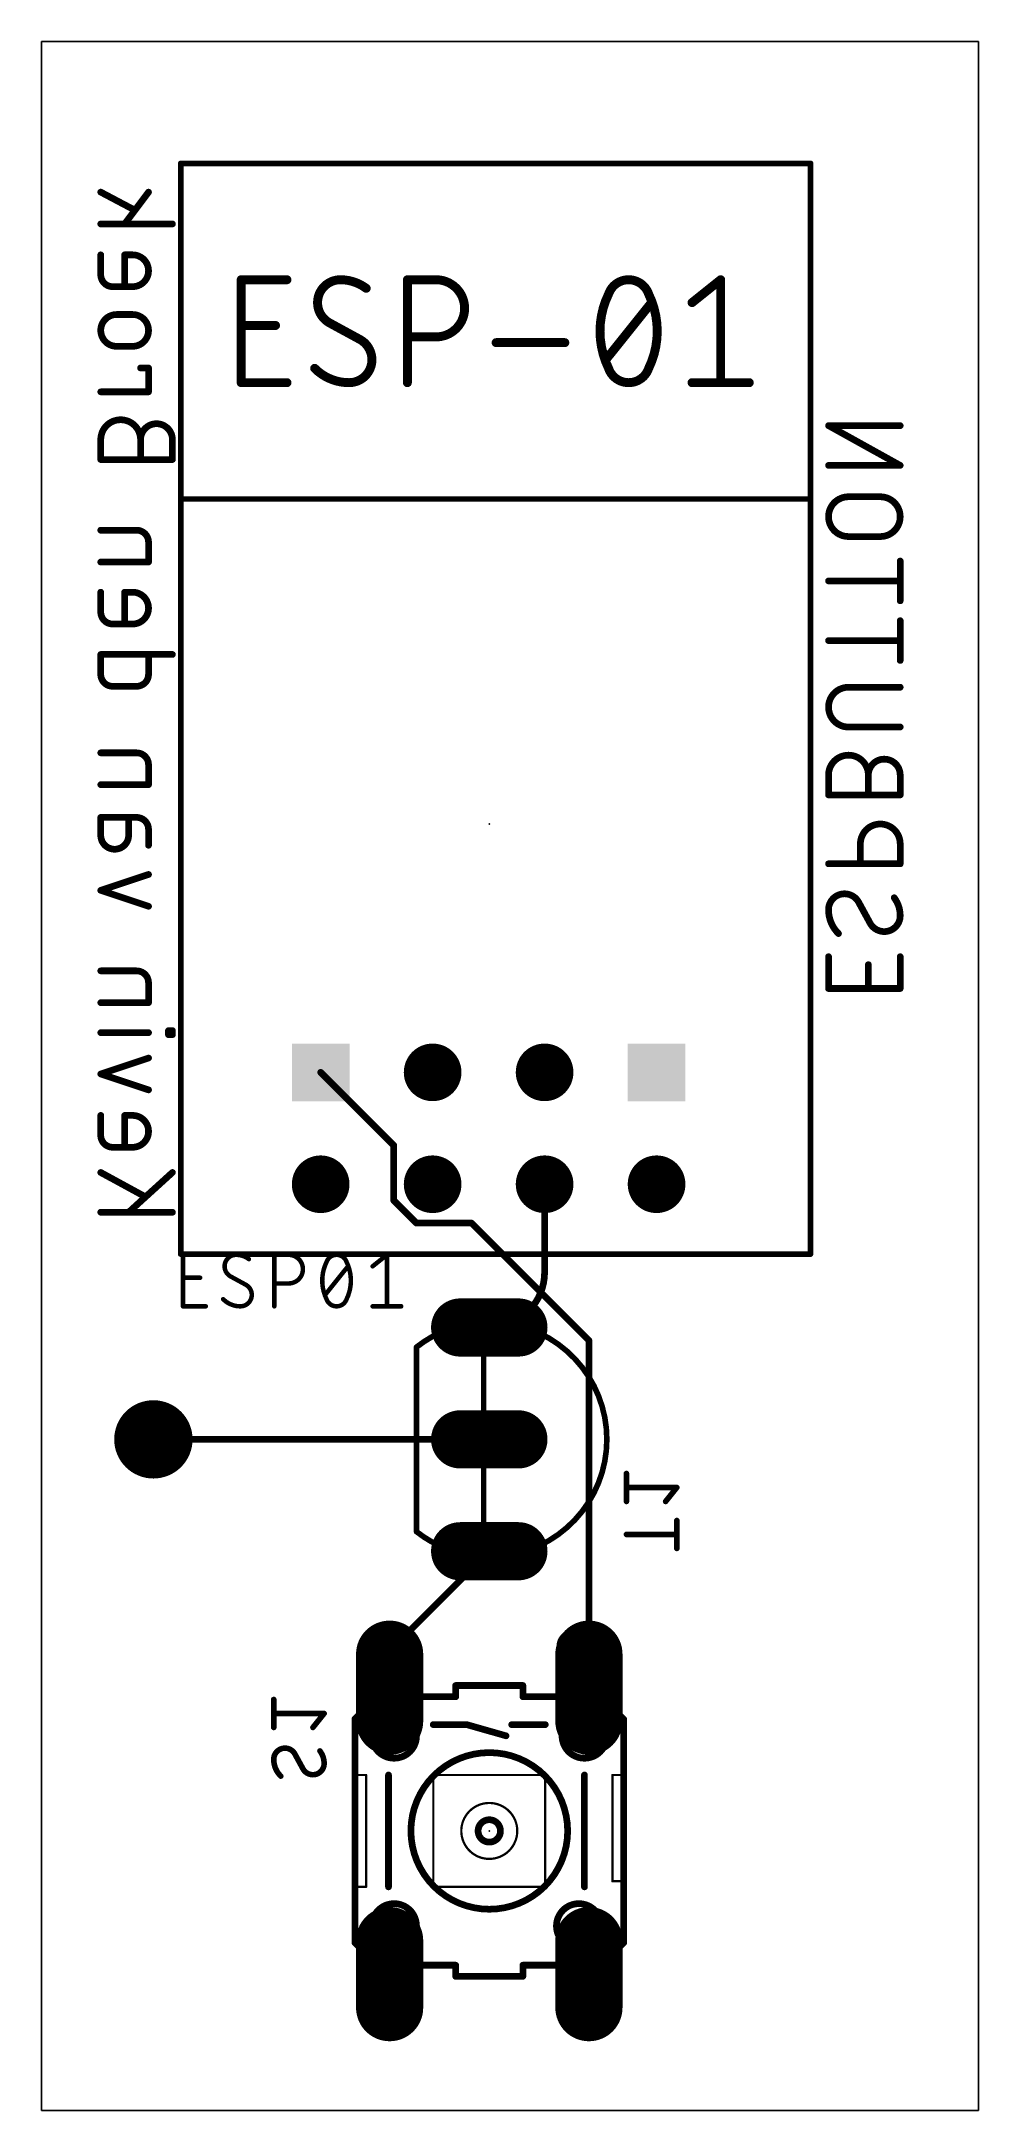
# Model space of a CAD drawing. Extents: x 0 to 21.3, y 33 to 80.
import ezdxf

# ---------------------------------------------------------------- set-up
doc = ezdxf.new("R2010")
doc.units = 0
for name, color, linetype in [('1', 22, 'CONTINUOUS'), ('104', 253, 'CONTINUOUS'), ('16', 175, 'CONTINUOUS'), ('17', 82, 'CONTINUOUS'), ('20', 30, 'CONTINUOUS'), ('21', 253, 'CONTINUOUS'), ('22', 253, 'CONTINUOUS'), ('23', 7, 'CONTINUOUS'), ('24', 7, 'CONTINUOUS'), ('26', 253, 'CONTINUOUS'), ('27', 253, 'CONTINUOUS'), ('52', 253, 'CONTINUOUS')]:
    doc.layers.add(name, color=color, linetype=linetype)

# ---------------------------------------------------------------- blocks, each defined once
blk = doc.blocks.new('ROUNDP')
at = {"const_width": 0.5}
blk.add_lwpolyline([(0, -0.25, 1), (0, 0.25, 1), (0, -0.25)], format="xyb", dxfattribs=at)
blk = doc.blocks.new('LONGP100')
at = {"const_width": 1}
blk.add_lwpolyline([(-0.5, 0), (0.5, 0)], dxfattribs=at)
at = {"const_width": 0.5}
for points in [[(-0.5, 0.25, 1), (-0.5, -0.25)], [(0.5, -0.25, 1), (0.5, 0.25)]]:
    blk.add_lwpolyline(points, format="xyb", dxfattribs=at)
blk = doc.blocks.new('SQUAREP')
blk.add_solid([(-0.5, -0.5), (0.5, -0.5), (-0.5, 0.5), (0.5, 0.5)])

msp = doc.modelspace()

# ---------------------------------------------------------------- linework, layer by layer
at = {"layer": '1', "const_width": 0.1524}
for points in [[(11.415, 52.055), (11.415, 54.0525)], [(2.54, 48.26), (10.16, 48.26)]]:
    msp.add_lwpolyline(points, dxfattribs=at)
at = {"layer": '1'}
for points, const_width in [([(11.4531, 54.0525, 1), (11.3769, 54.0525)], 0.0762), ([(10.16, 50.8, 0.4142), (11.415, 52.055)], 0.1524), ([(11.4531, 52.055, 1), (11.3769, 52.055)], 0.0762), ([(11.3769, 52.055, 1), (11.4531, 52.055)], 0.0762), ([(10.16, 50.8381, 1), (10.16, 50.7619)], 0.0762), ([(2.54, 48.2981, 1), (2.54, 48.2219)], 0.0762), ([(10.16, 48.2219, 1), (10.16, 48.2981)], 0.0762)]:
    msp.add_lwpolyline(points, format="xyb", dxfattribs=dict(at, const_width=const_width))
at = {"layer": '104', "const_width": 0.1524}
for points in [[(1.3462, 76.5774), (2.1138, 76.171)], [(2.4299, 76.5774), (1.8881, 75.8549)], [(1.3462, 75.8549), (2.9718, 75.8549)], [(1.3462, 75.1537), (1.3462, 74.7022)], [(2.0687, 75.1537), (1.8881, 75.1537)], [(1.8881, 75.1537), (1.8881, 74.4312)], [(1.6171, 74.4312), (2.0687, 74.4312)], [(2.0687, 73.799), (1.7074, 73.799)], [(1.7074, 73.0765), (2.0687, 73.0765)], [(2.4299, 72.5848), (2.2493, 72.5848)], [(2.4299, 72.0429), (2.4299, 72.5848)], [(1.3462, 72.0429), (2.4299, 72.0429)], [(1.3462, 70.9579), (1.3462, 70.5063)], [(2.2493, 70.5063), (2.2493, 70.9579)], [(2.9718, 70.5063), (2.9718, 70.9579)], [(19.4818, 70.373), (17.8562, 71.2761)], [(17.8562, 71.2761), (19.4818, 71.2761)], [(1.3462, 70.5063), (2.9718, 70.5063)], [(17.8562, 70.373), (19.4818, 70.373)], [(19.0302, 69.6608), (18.3078, 69.6608)], [(2.159, 68.9012), (1.3462, 68.9012)], [(2.4299, 68.1787), (2.4299, 68.6303)], [(18.3078, 68.7577), (19.0302, 68.7577)], [(1.3462, 68.1787), (2.4299, 68.1787)], [(19.4818, 67.2988), (19.4818, 68.2019)], [(17.8562, 67.7504), (19.4818, 67.7504)], [(1.3462, 67.4944), (1.3462, 67.0429)], [(2.0687, 67.4944), (1.8881, 67.4944)], [(1.8881, 67.4944), (1.8881, 66.7719)], [(1.6171, 66.7719), (2.0687, 66.7719)], [(19.4818, 65.9441), (19.4818, 66.8472)], [(17.8562, 66.3957), (19.4818, 66.3957)], [(2.9718, 66.0803), (1.3462, 66.0803)], [(1.3462, 66.0803), (1.3462, 65.6287)], [(2.4299, 65.6287), (2.4299, 66.0803)], [(1.6171, 65.3578), (2.159, 65.3578)], [(18.3078, 65.3362), (19.4818, 65.3362)], [(19.4818, 64.4331), (18.3078, 64.4331)], [(2.159, 63.8471), (1.3462, 63.8471)], [(2.4299, 63.1247), (2.4299, 63.5762)], [(1.3462, 63.1247), (2.4299, 63.1247)], [(17.8562, 63.3426), (17.8562, 62.8911)], [(17.8562, 62.8911), (19.4818, 62.8911)], [(18.7593, 62.8911), (18.7593, 63.3426)], [(19.4818, 62.8911), (19.4818, 63.3426)], [(1.3462, 61.9745), (1.3462, 62.3809)], [(1.3462, 62.3809), (2.159, 62.3809)], [(1.9784, 62.3809), (1.9784, 61.9745)], [(2.4299, 62.11), (2.4299, 61.7487)], [(18.5787, 61.7795), (18.5787, 61.3279)], [(19.4818, 61.3279), (19.4818, 61.7795)], [(1.3462, 60.7244), (2.4299, 61.0856)], [(17.8562, 61.3279), (19.4818, 61.3279)], [(2.4299, 60.3631), (1.3462, 60.7244)], [(18.5335, 60.4662), (18.8045, 59.9695)], [(17.8562, 59.2187), (17.8562, 58.4962)], [(19.4818, 58.4962), (19.4818, 59.2187)], [(2.159, 58.8973), (1.3462, 58.8973)], [(18.7593, 58.4962), (18.7593, 59.0381)], [(2.4299, 58.1748), (2.4299, 58.6263)], [(17.8562, 58.4962), (19.4818, 58.4962)], [(1.3462, 58.1748), (2.4299, 58.1748)], [(1.3462, 57.4939), (2.4299, 57.4939)], [(2.9718, 57.5391), (2.8815, 57.5391)], [(2.8815, 57.5391), (2.8815, 57.4488)], [(2.8815, 57.4488), (2.9718, 57.4488)], [(2.9718, 57.4488), (2.9718, 57.5391)], [(1.3462, 56.5561), (2.4299, 56.9173)], [(2.4299, 56.1948), (1.3462, 56.5561)], [(1.3462, 55.6147), (1.3462, 55.1632)], [(2.0687, 55.6147), (1.8881, 55.6147)], [(1.8881, 55.6147), (1.8881, 54.8922)], [(1.6171, 54.8922), (2.0687, 54.8922)], [(1.3462, 54.3193), (2.3396, 53.7774)], [(2.9718, 54.3193), (1.9784, 53.4162)], [(1.3462, 53.4162), (2.9718, 53.4162)]]:
    msp.add_lwpolyline(points, dxfattribs=at)
at = {"layer": '104'}
for points, const_width in [([(1.364, 76.6111, 1), (1.3284, 76.5437)], 0.0762), ([(2.4604, 76.5545, 1), (2.3995, 76.6003)], 0.0762), ([(2.096, 76.1373, 1), (2.1317, 76.2047)], 0.0762), ([(1.3462, 75.893, 1), (1.3462, 75.8168)], 0.0762), ([(1.8576, 75.8778, 1), (1.9185, 75.8321)], 0.0762), ([(2.9718, 75.8168, 1), (2.9718, 75.893)], 0.0762), ([(1.3843, 75.1537, 1), (1.3081, 75.1537)], 0.0762), ([(1.8881, 75.1918, 1), (1.8881, 75.1156)], 0.0762), ([(1.9262, 75.1537, 1), (1.85, 75.1537)], 0.0762), ([(2.0687, 74.4312, 1), (2.0687, 75.1537)], 0.1524), ([(2.0687, 75.1918, 1), (2.0687, 75.1156)], 0.0762), ([(2.0687, 75.1156, 1), (2.0687, 75.1918)], 0.0762), ([(1.3462, 74.7022, 0.4142), (1.6171, 74.4312)], 0.1524), ([(1.3843, 74.7022, 1), (1.3081, 74.7022)], 0.0762), ([(1.3081, 74.7022, 1), (1.3843, 74.7022)], 0.0762), ([(1.6171, 74.4693, 1), (1.6171, 74.3931)], 0.0762), ([(1.6171, 74.3931, 1), (1.6171, 74.4693)], 0.0762), ([(1.85, 74.4312, 1), (1.9262, 74.4312)], 0.0762), ([(2.0687, 74.4693, 1), (2.0687, 74.3931)], 0.0762), ([(2.0687, 74.3931, 1), (2.0687, 74.4693)], 0.0762), ([(1.7074, 73.799, 1), (1.7074, 73.0765)], 0.1524), ([(1.7074, 73.8371, 1), (1.7074, 73.7609)], 0.0762), ([(1.7074, 73.7609, 1), (1.7074, 73.8371)], 0.0762), ([(2.0687, 73.0765, 1), (2.0687, 73.799)], 0.1524), ([(2.0687, 73.8371, 1), (2.0687, 73.7609)], 0.0762), ([(2.0687, 73.7609, 1), (2.0687, 73.8371)], 0.0762), ([(1.7074, 73.1146, 1), (1.7074, 73.0384)], 0.0762), ([(1.7074, 73.0384, 1), (1.7074, 73.1146)], 0.0762), ([(2.0687, 73.1146, 1), (2.0687, 73.0384)], 0.0762), ([(2.0687, 73.0384, 1), (2.0687, 73.1146)], 0.0762), ([(2.2493, 72.6229, 1), (2.2493, 72.5467)], 0.0762), ([(2.468, 72.5848, 1), (2.3918, 72.5848)], 0.0762), ([(2.4299, 72.5467, 1), (2.4299, 72.6229)], 0.0762), ([(1.3462, 72.081, 1), (1.3462, 72.0048)], 0.0762), ([(2.3918, 72.0429, 1), (2.468, 72.0429)], 0.0762), ([(2.4299, 72.0048, 1), (2.4299, 72.081)], 0.0762), ([(2.2493, 70.9579, 1), (1.3462, 70.9579)], 0.1524), ([(1.3843, 70.9579, 1), (1.3081, 70.9579)], 0.0762), ([(1.3081, 70.9579, 1), (1.3843, 70.9579)], 0.0762), ([(2.9718, 70.9579, 1), (2.2493, 70.9579)], 0.1524), ([(2.2874, 70.9579, 1), (2.2112, 70.9579)], 0.0762), ([(2.2112, 70.9579, 1), (2.2874, 70.9579)], 0.0762), ([(2.2112, 70.9579, 1), (2.2874, 70.9579)], 0.0762), ([(3.0099, 70.9579, 1), (2.9337, 70.9579)], 0.0762), ([(2.9337, 70.9579, 1), (3.0099, 70.9579)], 0.0762), ([(17.8747, 71.3094, 1), (17.8377, 71.2428)], 0.0762), ([(17.8562, 71.3142, 1), (17.8562, 71.238)], 0.0762), ([(19.4818, 71.238, 1), (19.4818, 71.3142)], 0.0762), ([(1.3462, 70.5444, 1), (1.3462, 70.4682)], 0.0762), ([(1.3081, 70.5063, 1), (1.3843, 70.5063)], 0.0762), ([(2.2112, 70.5063, 1), (2.2874, 70.5063)], 0.0762), ([(2.9337, 70.5063, 1), (3.0099, 70.5063)], 0.0762), ([(2.9718, 70.4682, 1), (2.9718, 70.5444)], 0.0762), ([(17.8562, 70.4111, 1), (17.8562, 70.3349)], 0.0762), ([(19.4633, 70.3397, 1), (19.5003, 70.4063)], 0.0762), ([(19.4818, 70.3349, 1), (19.4818, 70.4111)], 0.0762), ([(18.3078, 69.6608, 1), (18.3078, 68.7577)], 0.1524), ([(18.3078, 69.6989, 1), (18.3078, 69.6227)], 0.0762), ([(18.3078, 69.6227, 1), (18.3078, 69.6989)], 0.0762), ([(19.0302, 68.7577, 1), (19.0302, 69.6608)], 0.1524), ([(19.0302, 69.6989, 1), (19.0302, 69.6227)], 0.0762), ([(19.0302, 69.6227, 1), (19.0302, 69.6989)], 0.0762), ([(1.3462, 68.9393, 1), (1.3462, 68.8631)], 0.0762), ([(2.4299, 68.6303, 0.4142), (2.159, 68.9012)], 0.1524), ([(2.159, 68.9393, 1), (2.159, 68.8631)], 0.0762), ([(2.159, 68.8631, 1), (2.159, 68.9393)], 0.0762), ([(2.468, 68.6303, 1), (2.3918, 68.6303)], 0.0762), ([(2.3918, 68.6303, 1), (2.468, 68.6303)], 0.0762), ([(18.3078, 68.7958, 1), (18.3078, 68.7196)], 0.0762), ([(18.3078, 68.7196, 1), (18.3078, 68.7958)], 0.0762), ([(19.0302, 68.7958, 1), (19.0302, 68.7196)], 0.0762), ([(19.0302, 68.7196, 1), (19.0302, 68.7958)], 0.0762), ([(1.3462, 68.2168, 1), (1.3462, 68.1406)], 0.0762), ([(2.3918, 68.1787, 1), (2.468, 68.1787)], 0.0762), ([(2.4299, 68.1406, 1), (2.4299, 68.2168)], 0.0762), ([(19.5199, 68.2019, 1), (19.4437, 68.2019)], 0.0762), ([(17.8562, 67.7885, 1), (17.8562, 67.7123)], 0.0762), ([(19.4818, 67.7123, 1), (19.4818, 67.7885)], 0.0762), ([(1.3843, 67.4944, 1), (1.3081, 67.4944)], 0.0762), ([(1.8881, 67.5325, 1), (1.8881, 67.4563)], 0.0762), ([(1.9262, 67.4944, 1), (1.85, 67.4944)], 0.0762), ([(2.0687, 66.7719, 1), (2.0687, 67.4944)], 0.1524), ([(2.0687, 67.5325, 1), (2.0687, 67.4563)], 0.0762), ([(2.0687, 67.4563, 1), (2.0687, 67.5325)], 0.0762), ([(19.4437, 67.2988, 1), (19.5199, 67.2988)], 0.0762), ([(1.3462, 67.0429, 0.4142), (1.6171, 66.7719)], 0.1524), ([(1.3843, 67.0429, 1), (1.3081, 67.0429)], 0.0762), ([(1.3081, 67.0429, 1), (1.3843, 67.0429)], 0.0762), ([(1.6171, 66.81, 1), (1.6171, 66.7338)], 0.0762), ([(1.6171, 66.7338, 1), (1.6171, 66.81)], 0.0762), ([(1.85, 66.7719, 1), (1.9262, 66.7719)], 0.0762), ([(2.0687, 66.81, 1), (2.0687, 66.7338)], 0.0762), ([(2.0687, 66.7338, 1), (2.0687, 66.81)], 0.0762), ([(19.5199, 66.8472, 1), (19.4437, 66.8472)], 0.0762), ([(17.8562, 66.4338, 1), (17.8562, 66.3576)], 0.0762), ([(19.4818, 66.3576, 1), (19.4818, 66.4338)], 0.0762), ([(1.3462, 66.1184, 1), (1.3462, 66.0422)], 0.0762), ([(1.3843, 66.0803, 1), (1.3081, 66.0803)], 0.0762), ([(2.468, 66.0803, 1), (2.3918, 66.0803)], 0.0762), ([(2.9718, 66.0422, 1), (2.9718, 66.1184)], 0.0762), ([(19.4437, 65.9441, 1), (19.5199, 65.9441)], 0.0762), ([(1.3462, 65.6287, 0.4142), (1.6171, 65.3578)], 0.1524), ([(1.3843, 65.6287, 1), (1.3081, 65.6287)], 0.0762), ([(1.3081, 65.6287, 1), (1.3843, 65.6287)], 0.0762), ([(1.6171, 65.3959, 1), (1.6171, 65.3197)], 0.0762), ([(1.6171, 65.3197, 1), (1.6171, 65.3959)], 0.0762), ([(2.159, 65.3578, 0.4142), (2.4299, 65.6287)], 0.1524), ([(2.159, 65.3959, 1), (2.159, 65.3197)], 0.0762), ([(2.159, 65.3197, 1), (2.159, 65.3959)], 0.0762), ([(2.468, 65.6287, 1), (2.3918, 65.6287)], 0.0762), ([(2.3918, 65.6287, 1), (2.468, 65.6287)], 0.0762), ([(18.3078, 65.3362, 1), (18.3078, 64.4331)], 0.1524), ([(18.3078, 65.3743, 1), (18.3078, 65.2981)], 0.0762), ([(18.3078, 65.2981, 1), (18.3078, 65.3743)], 0.0762), ([(19.4818, 65.2981, 1), (19.4818, 65.3743)], 0.0762), ([(18.3078, 64.4712, 1), (18.3078, 64.395)], 0.0762), ([(18.3078, 64.395, 1), (18.3078, 64.4712)], 0.0762), ([(19.4818, 64.395, 1), (19.4818, 64.4712)], 0.0762), ([(1.3462, 63.8852, 1), (1.3462, 63.809)], 0.0762), ([(2.4299, 63.5762, 0.4142), (2.159, 63.8471)], 0.1524), ([(2.159, 63.8852, 1), (2.159, 63.809)], 0.0762), ([(2.159, 63.809, 1), (2.159, 63.8852)], 0.0762), ([(2.468, 63.5762, 1), (2.3918, 63.5762)], 0.0762), ([(2.3918, 63.5762, 1), (2.468, 63.5762)], 0.0762), ([(18.7593, 63.3426, 1), (17.8562, 63.3426)], 0.1524), ([(19.4818, 63.3426, 1), (18.7593, 63.3426)], 0.1524), ([(1.3462, 63.1628, 1), (1.3462, 63.0866)], 0.0762), ([(2.3918, 63.1247, 1), (2.468, 63.1247)], 0.0762), ([(2.4299, 63.0866, 1), (2.4299, 63.1628)], 0.0762), ([(17.8943, 63.3426, 1), (17.8181, 63.3426)], 0.0762), ([(17.8181, 63.3426, 1), (17.8943, 63.3426)], 0.0762), ([(17.8562, 62.9292, 1), (17.8562, 62.853)], 0.0762), ([(18.7974, 63.3426, 1), (18.7212, 63.3426)], 0.0762), ([(18.7212, 63.3426, 1), (18.7974, 63.3426)], 0.0762), ([(18.7212, 63.3426, 1), (18.7974, 63.3426)], 0.0762), ([(19.5199, 63.3426, 1), (19.4437, 63.3426)], 0.0762), ([(19.4437, 63.3426, 1), (19.5199, 63.3426)], 0.0762), ([(19.4818, 62.853, 1), (19.4818, 62.9292)], 0.0762), ([(17.8181, 62.8911, 1), (17.8943, 62.8911)], 0.0762), ([(18.7212, 62.8911, 1), (18.7974, 62.8911)], 0.0762), ([(19.4437, 62.8911, 1), (19.5199, 62.8911)], 0.0762), ([(1.3843, 62.3809, 1), (1.3081, 62.3809)], 0.0762), ([(1.3462, 62.419, 1), (1.3462, 62.3428)], 0.0762), ([(1.3462, 61.9745, 1), (1.9784, 61.9745)], 0.1524), ([(1.3843, 61.9745, 1), (1.3081, 61.9745)], 0.0762), ([(2.0165, 62.3809, 1), (1.9403, 62.3809)], 0.0762), ([(2.0165, 61.9745, 1), (1.9403, 61.9745)], 0.0762), ([(2.4299, 62.11, 0.4142), (2.159, 62.3809)], 0.1524), ([(2.159, 62.419, 1), (2.159, 62.3428)], 0.0762), ([(2.159, 62.3428, 1), (2.159, 62.419)], 0.0762), ([(2.468, 62.11, 1), (2.3918, 62.11)], 0.0762), ([(2.3918, 62.11, 1), (2.468, 62.11)], 0.0762), ([(19.4818, 61.7795, 1), (18.5787, 61.7795)], 0.1524), ([(1.3081, 61.9745, 1), (1.3843, 61.9745)], 0.0762), ([(1.9403, 61.9745, 1), (2.0165, 61.9745)], 0.0762), ([(2.3918, 61.7487, 1), (2.468, 61.7487)], 0.0762), ([(18.6168, 61.7795, 1), (18.5406, 61.7795)], 0.0762), ([(18.5406, 61.7795, 1), (18.6168, 61.7795)], 0.0762), ([(19.5199, 61.7795, 1), (19.4437, 61.7795)], 0.0762), ([(19.4437, 61.7795, 1), (19.5199, 61.7795)], 0.0762), ([(2.442, 61.0495, 1), (2.4179, 61.1218)], 0.0762), ([(17.8562, 61.366, 1), (17.8562, 61.2898)], 0.0762), ([(18.5406, 61.3279, 1), (18.6168, 61.3279)], 0.0762), ([(19.4437, 61.3279, 1), (19.5199, 61.3279)], 0.0762), ([(19.4818, 61.2898, 1), (19.4818, 61.366)], 0.0762), ([(1.3582, 60.7605, 1), (1.3342, 60.6882)], 0.0762), ([(1.3342, 60.7605, 1), (1.3582, 60.6882)], 0.0762), ([(18.2174, 60.6468, 0.4142), (17.8562, 60.2856)], 0.1524), ([(18.5335, 60.4662, 0.2656), (18.2174, 60.6468)], 0.1524), ([(18.2174, 60.6849, 1), (18.2174, 60.6087)], 0.0762), ([(18.2174, 60.6087, 1), (18.2174, 60.6849)], 0.0762), ([(19.4818, 60.1501, 0.1623), (19.3463, 60.5565)], 0.1524), ([(19.3768, 60.5794, 1), (19.3159, 60.5337)], 0.0762), ([(2.4179, 60.327, 1), (2.442, 60.3993)], 0.0762), ([(17.8562, 60.2856, 0.2), (18.082, 59.7437)], 0.1524), ([(17.8943, 60.2856, 1), (17.8181, 60.2856)], 0.0762), ([(17.8181, 60.2856, 1), (17.8943, 60.2856)], 0.0762), ([(18.567, 60.4845, 1), (18.5001, 60.448)], 0.0762), ([(18.5007, 60.4469, 1), (18.5664, 60.4855)], 0.0762), ([(19.1206, 59.7889, 0.4142), (19.4818, 60.1501)], 0.1524), ([(19.5199, 60.1501, 1), (19.4437, 60.1501)], 0.0762), ([(19.4437, 60.1501, 1), (19.5199, 60.1501)], 0.0762), ([(18.0551, 59.7167, 1), (18.1088, 59.7708)], 0.0762), ([(18.8373, 59.9888, 1), (18.7716, 59.9502)], 0.0762), ([(18.8045, 59.9695, 0.2656), (19.1206, 59.7889)], 0.1524), ([(18.771, 59.9512, 1), (18.8379, 59.9877)], 0.0762), ([(19.1206, 59.827, 1), (19.1206, 59.7508)], 0.0762), ([(19.1206, 59.7508, 1), (19.1206, 59.827)], 0.0762), ([(17.8943, 59.2187, 1), (17.8181, 59.2187)], 0.0762), ([(19.5199, 59.2187, 1), (19.4437, 59.2187)], 0.0762), ([(1.3462, 58.9354, 1), (1.3462, 58.8592)], 0.0762), ([(2.4299, 58.6263, 0.4142), (2.159, 58.8973)], 0.1524), ([(2.159, 58.9354, 1), (2.159, 58.8592)], 0.0762), ([(2.159, 58.8592, 1), (2.159, 58.9354)], 0.0762), ([(18.7974, 59.0381, 1), (18.7212, 59.0381)], 0.0762), ([(2.468, 58.6263, 1), (2.3918, 58.6263)], 0.0762), ([(2.3918, 58.6263, 1), (2.468, 58.6263)], 0.0762), ([(17.8562, 58.5343, 1), (17.8562, 58.4581)], 0.0762), ([(17.8181, 58.4962, 1), (17.8943, 58.4962)], 0.0762), ([(18.7212, 58.4962, 1), (18.7974, 58.4962)], 0.0762), ([(19.4437, 58.4962, 1), (19.5199, 58.4962)], 0.0762), ([(19.4818, 58.4581, 1), (19.4818, 58.5343)], 0.0762), ([(1.3462, 58.2129, 1), (1.3462, 58.1367)], 0.0762), ([(2.3918, 58.1748, 1), (2.468, 58.1748)], 0.0762), ([(2.4299, 58.1367, 1), (2.4299, 58.2129)], 0.0762), ([(1.3462, 57.532, 1), (1.3462, 57.4558)], 0.0762), ([(2.4299, 57.4558, 1), (2.4299, 57.532)], 0.0762), ([(2.8815, 57.5772, 1), (2.8815, 57.501)], 0.0762), ([(2.9196, 57.5391, 1), (2.8434, 57.5391)], 0.0762), ([(2.8815, 57.4869, 1), (2.8815, 57.4107)], 0.0762), ([(2.8434, 57.4488, 1), (2.9196, 57.4488)], 0.0762), ([(3.0099, 57.5391, 1), (2.9337, 57.5391)], 0.0762), ([(2.9337, 57.4488, 1), (3.0099, 57.4488)], 0.0762), ([(2.9718, 57.501, 1), (2.9718, 57.5772)], 0.0762), ([(2.9718, 57.4107, 1), (2.9718, 57.4869)], 0.0762), ([(2.442, 56.8812, 1), (2.4179, 56.9535)], 0.0762), ([(1.3582, 56.5922, 1), (1.3342, 56.5199)], 0.0762), ([(1.3342, 56.5922, 1), (1.3582, 56.5199)], 0.0762), ([(2.4179, 56.1587, 1), (2.442, 56.231)], 0.0762), ([(1.3843, 55.6147, 1), (1.3081, 55.6147)], 0.0762), ([(1.8881, 55.6528, 1), (1.8881, 55.5766)], 0.0762), ([(1.9262, 55.6147, 1), (1.85, 55.6147)], 0.0762), ([(2.0687, 54.8922, 1), (2.0687, 55.6147)], 0.1524), ([(2.0687, 55.6528, 1), (2.0687, 55.5766)], 0.0762), ([(2.0687, 55.5766, 1), (2.0687, 55.6528)], 0.0762), ([(1.3462, 55.1632, 0.4142), (1.6171, 54.8922)], 0.1524), ([(1.3843, 55.1632, 1), (1.3081, 55.1632)], 0.0762), ([(1.3081, 55.1632, 1), (1.3843, 55.1632)], 0.0762), ([(1.6171, 54.9303, 1), (1.6171, 54.8541)], 0.0762), ([(1.6171, 54.8541, 1), (1.6171, 54.9303)], 0.0762), ([(2.0687, 54.9303, 1), (2.0687, 54.8541)], 0.0762), ([(2.0687, 54.8541, 1), (2.0687, 54.9303)], 0.0762), ([(1.85, 54.8922, 1), (1.9262, 54.8922)], 0.0762), ([(1.3644, 54.3528, 1), (1.328, 54.2859)], 0.0762), ([(2.9974, 54.2911, 1), (2.9462, 54.3475)], 0.0762), ([(2.3214, 53.744, 1), (2.3579, 53.8109)], 0.0762), ([(1.3462, 53.4543, 1), (1.3462, 53.3781)], 0.0762), ([(1.9527, 53.4444, 1), (2.004, 53.388)], 0.0762), ([(2.9718, 53.3781, 1), (2.9718, 53.4543)], 0.0762)]:
    msp.add_lwpolyline(points, format="xyb", dxfattribs=dict(at, const_width=const_width))
at = {"layer": '16', "const_width": 0.1524}
for points in [[(7.9924, 54.9351), (6.335, 56.5925)], [(7.9924, 53.6869), (7.9924, 54.9351)], [(8.5094, 53.1699), (7.9924, 53.6869)], [(9.7576, 53.1699), (8.5094, 53.1699)], [(12.4206, 50.5069), (9.7576, 53.1699)], [(12.4206, 42.6212), (12.4206, 50.5069)], [(10.16, 45.72), (7.8994, 43.4594)], [(7.8994, 43.4594), (7.8994, 43.18)], [(7.8994, 43.18), (7.8994, 42.6212)]]:
    msp.add_lwpolyline(points, dxfattribs=at)
at = {"layer": '16', "const_width": 0.0762}
for points in [[(6.3619, 56.6194, 1), (6.3081, 56.5656)], [(8.0305, 54.9351, 1), (7.9543, 54.9351)], [(7.9655, 54.9082, 1), (8.0193, 54.962)], [(8.0193, 53.7139, 1), (7.9655, 53.66)], [(7.9543, 53.6869, 1), (8.0305, 53.6869)], [(8.5094, 53.208, 1), (8.5094, 53.1318)], [(8.4825, 53.143, 1), (8.5364, 53.1968)], [(9.7845, 53.1968, 1), (9.7307, 53.143)], [(9.7576, 53.1318, 1), (9.7576, 53.208)], [(12.4587, 50.5069, 1), (12.3825, 50.5069)], [(12.3937, 50.48, 1), (12.4475, 50.5338)], [(10.1869, 45.6931, 1), (10.1331, 45.7469)], [(7.9375, 43.4594, 1), (7.8613, 43.4594)], [(7.9375, 43.18, 1), (7.8613, 43.18)], [(7.8725, 43.4863, 1), (7.9263, 43.4325)], [(7.8613, 43.18, 1), (7.9375, 43.18)], [(7.8613, 42.6212, 1), (7.9375, 42.6212)], [(12.3825, 42.6212, 1), (12.4587, 42.6212)]]:
    msp.add_lwpolyline(points, format="xyb", dxfattribs=at)
at = {"layer": '20'}
for p, q in [((21.26, 80), (0, 80)), ((0, 80), (0, 33.02)), ((21.26, 33.02), (21.26, 80)), ((0, 33.02), (21.26, 33.02))]:
    msp.add_line(p, q, dxfattribs=at)
at = {"layer": '21'}
for points, const_width in [([(3.1918, 77.23, 1), (3.1282, 77.23)], 0.0635), ([(3.16, 77.2618, 1), (3.16, 77.1983)], 0.0635), ([(17.4793, 77.23, 1), (17.4158, 77.23)], 0.0635), ([(17.4475, 77.1983, 1), (17.4475, 77.2618)], 0.0635), ([(4.5824, 74.5884, 1), (4.4808, 74.5884)], 0.1016), ([(4.5316, 74.6392, 1), (4.5316, 74.5376)], 0.1016), ([(5.5702, 74.5376, 1), (5.5702, 74.6392)], 0.1016), ([(6.7837, 74.5884, 0.4142), (6.2644, 74.0691)], 0.2032), ([(7.3679, 74.3937, 0.1623), (6.7837, 74.5884)], 0.2032), ([(6.7837, 74.6392, 1), (6.7837, 74.5376)], 0.1016), ([(6.7837, 74.5376, 1), (6.7837, 74.6392)], 0.1016), ([(7.3374, 74.353, 1), (7.3983, 74.4343)], 0.1016), ([(8.3529, 74.5884, 1), (8.2513, 74.5884)], 0.1016), ([(8.3021, 74.6392, 1), (8.3021, 74.5376)], 0.1016), ([(8.9512, 73.2902, 1), (8.9512, 74.5884)], 0.2032), ([(8.9512, 74.6392, 1), (8.9512, 74.5376)], 0.1016), ([(8.9512, 74.5376, 1), (8.9512, 74.6392)], 0.1016), ([(12.8666, 74.2638, 0.1139), (12.6719, 73.42)], 0.2032), ([(13.321, 74.5884, 0.3205), (12.8666, 74.2638)], 0.2032), ([(12.8186, 74.2803, 1), (12.9147, 74.2474)], 0.1016), ([(12.9123, 74.2416, 1), (12.8209, 74.2861)], 0.1016), ([(13.7754, 74.2638, 0.3205), (13.321, 74.5884)], 0.2032), ([(13.321, 74.6392, 1), (13.321, 74.5376)], 0.1016), ([(13.321, 74.5376, 1), (13.321, 74.6392)], 0.1016), ([(13.9701, 73.42, 0.1139), (13.7754, 74.2638)], 0.2032), ([(13.821, 74.2861, 1), (13.7297, 74.2416)], 0.1016), ([(13.7273, 74.2474, 1), (13.8234, 74.2803)], 0.1016), ([(15.4597, 74.5884, 1), (15.3581, 74.5884)], 0.1016), ([(15.4406, 74.5487, 1), (15.3771, 74.6281)], 0.1016), ([(6.2644, 74.0691, 0.2656), (6.524, 73.6147)], 0.2032), ([(6.3152, 74.0691, 1), (6.2136, 74.0691)], 0.1016), ([(6.2136, 74.0691, 1), (6.3152, 74.0691)], 0.1016), ([(13.8799, 74.0374, 1), (13.8006, 74.1008)], 0.1016), ([(14.728, 74.1088, 1), (14.7915, 74.0294)], 0.1016), ([(4.5316, 73.6006, 1), (4.5316, 73.499)], 0.1016), ([(5.3105, 73.499, 1), (5.3105, 73.6006)], 0.1016), ([(6.5483, 73.6593, 1), (6.4997, 73.5701)], 0.1016), ([(6.4982, 73.571, 1), (6.5498, 73.6585)], 0.1016), ([(7.4977, 72.7709, 0.2656), (7.238, 73.2253)], 0.2032), ([(7.2638, 73.269, 1), (7.2123, 73.1815)], 0.1016), ([(7.2137, 73.1807, 1), (7.2624, 73.2699)], 0.1016), ([(8.3021, 73.341, 1), (8.3021, 73.2394)], 0.1016), ([(8.9512, 73.341, 1), (8.9512, 73.2394)], 0.1016), ([(8.9512, 73.2394, 1), (8.9512, 73.341)], 0.1016), ([(12.6719, 73.42, 0.1139), (12.8666, 72.5762)], 0.2032), ([(12.7227, 73.42, 1), (12.6211, 73.42)], 0.1016), ([(12.6211, 73.42, 1), (12.7227, 73.42)], 0.1016), ([(13.7754, 72.5762, 0.1139), (13.9701, 73.42)], 0.2032), ([(14.0209, 73.42, 1), (13.9193, 73.42)], 0.1016), ([(13.9193, 73.42, 1), (14.0209, 73.42)], 0.1016), ([(6.9784, 72.2516, 0.4142), (7.4977, 72.7709)], 0.2032), ([(7.5485, 72.7709, 1), (7.4469, 72.7709)], 0.1016), ([(7.4469, 72.7709, 1), (7.5485, 72.7709)], 0.1016), ([(10.315, 73.2112, 1), (10.315, 73.1096)], 0.1016), ([(11.8729, 73.1096, 1), (11.8729, 73.2112)], 0.1016), ([(12.762, 72.8026, 1), (12.8414, 72.7392)], 0.1016), ([(4.5316, 72.3024, 1), (4.5316, 72.2008)], 0.1016), ([(5.5702, 72.2008, 1), (5.5702, 72.3024)], 0.1016), ([(6.1995, 72.5762, 0.2), (6.9784, 72.2516)], 0.2032), ([(6.2355, 72.6119, 1), (6.1634, 72.5404)], 0.1016), ([(6.9784, 72.3024, 1), (6.9784, 72.2008)], 0.1016), ([(6.9784, 72.2008, 1), (6.9784, 72.3024)], 0.1016), ([(12.8666, 72.5762, 0.3205), (13.321, 72.2516)], 0.2032), ([(12.9147, 72.5926, 1), (12.8186, 72.5597)], 0.1016), ([(12.8209, 72.5539, 1), (12.9123, 72.5984)], 0.1016), ([(13.321, 72.2516, 0.3205), (13.7754, 72.5762)], 0.2032), ([(13.321, 72.3024, 1), (13.321, 72.2008)], 0.1016), ([(13.321, 72.2008, 1), (13.321, 72.3024)], 0.1016), ([(13.7297, 72.5984, 1), (13.821, 72.5539)], 0.1016), ([(13.8234, 72.5597, 1), (13.7273, 72.5926)], 0.1016), ([(14.7598, 72.3024, 1), (14.7598, 72.2008)], 0.1016), ([(16.058, 72.2008, 1), (16.058, 72.3024)], 0.1016), ([(4.4808, 72.2516, 1), (4.5824, 72.2516)], 0.1016), ([(8.2513, 72.2516, 1), (8.3529, 72.2516)], 0.1016), ([(15.3581, 72.2516, 1), (15.4597, 72.2516)], 0.1016), ([(3.1918, 69.61, 1), (3.1282, 69.61)], 0.0635), ([(3.16, 69.6418, 1), (3.16, 69.5782)], 0.0635), ([(3.1282, 69.61, 1), (3.1918, 69.61)], 0.0635), ([(17.4793, 69.61, 1), (17.4158, 69.61)], 0.0635), ([(17.4158, 69.61, 1), (17.4793, 69.61)], 0.0635), ([(17.4475, 69.5782, 1), (17.4475, 69.6418)], 0.0635), ([(3.1282, 52.465, 1), (3.1918, 52.465)], 0.0635), ([(3.16, 52.4968, 1), (3.16, 52.4333)], 0.0635), ([(17.4158, 52.465, 1), (17.4793, 52.465)], 0.0635), ([(17.4475, 52.4333, 1), (17.4475, 52.4968)], 0.0635)]:
    msp.add_lwpolyline(points, format="xyb", dxfattribs=dict(at, const_width=const_width))
for points, const_width in [([(3.16, 77.23), (3.16, 69.61)], 0.127), ([(17.4475, 77.23), (3.16, 77.23)], 0.127), ([(17.4475, 69.61), (17.4475, 77.23)], 0.127), ([(4.5316, 72.2516), (4.5316, 74.5884)], 0.2032), ([(4.5316, 74.5884), (5.5702, 74.5884)], 0.2032), ([(8.3021, 72.2516), (8.3021, 74.5884)], 0.2032), ([(8.3021, 74.5884), (8.9512, 74.5884)], 0.2032), ([(14.7598, 74.0691), (15.4089, 74.5884)], 0.2032), ([(15.4089, 74.5884), (15.4089, 72.2516)], 0.2032), ([(12.8017, 72.7709), (13.8403, 74.0691)], 0.2032), ([(4.5316, 73.5498), (5.3105, 73.5498)], 0.2032), ([(7.238, 73.2253), (6.524, 73.6147)], 0.2032), ([(8.9512, 73.2902), (8.3021, 73.2902)], 0.2032), ([(10.315, 73.1604), (11.8729, 73.1604)], 0.2032), ([(5.5702, 72.2516), (4.5316, 72.2516)], 0.2032), ([(14.7598, 72.2516), (16.058, 72.2516)], 0.2032), ([(3.16, 69.61), (3.16, 52.465)], 0.127), ([(3.16, 69.61), (17.4475, 69.61)], 0.127), ([(17.4475, 52.465), (17.4475, 69.61)], 0.127), ([(3.16, 52.465), (17.4475, 52.465)], 0.127)]:
    msp.add_lwpolyline(points, dxfattribs=dict(at, const_width=const_width))
at = {"layer": '22'}
for points, const_width in [([(9.0482, 50.6847, 0.0595), (8.509, 50.355)], 0.127), ([(9.0614, 50.6558, 1), (9.035, 50.7136)], 0.0635), ([(8.5408, 50.355, 1), (8.4772, 50.355)], 0.0635), ([(8.4893, 50.3799, 1), (8.5287, 50.3301)], 0.0635), ([(11.2959, 45.847, 0.6345), (11.2959, 50.673)], 0.127), ([(11.3094, 50.7017, 1), (11.2824, 50.6443)], 0.0635), ([(10.0648, 49.664, 1), (10.0013, 49.664)], 0.0635), ([(10.0013, 49.396, 1), (10.0648, 49.396)], 0.0635), ([(10.0648, 47.124, 1), (10.0013, 47.124)], 0.0635), ([(10.0013, 46.856, 1), (10.0648, 46.856)], 0.0635), ([(8.4772, 46.165, 1), (8.5408, 46.165)], 0.0635), ([(8.509, 46.165, 0.057), (9.0241, 45.8465)], 0.127), ([(8.5287, 46.1899, 1), (8.4893, 46.1401)], 0.0635), ([(9.0106, 45.8178, 1), (9.0376, 45.8752)], 0.0635), ([(11.2824, 45.8757, 1), (11.3094, 45.8183)], 0.0635), ([(9.144, 42.4561, 1), (9.144, 42.3799)], 0.0762), ([(9.4361, 42.672, 1), (9.3599, 42.672)], 0.0762), ([(9.398, 42.7101, 1), (9.398, 42.6339)], 0.0762), ([(9.3599, 42.418, 1), (9.4361, 42.418)], 0.0762), ([(9.398, 42.3799, 1), (9.398, 42.4561)], 0.0762), ([(10.9601, 42.672, 1), (10.8839, 42.672)], 0.0762), ([(10.922, 42.4561, 1), (10.922, 42.3799)], 0.0762), ([(10.8839, 42.418, 1), (10.9601, 42.418)], 0.0762), ([(10.922, 42.6339, 1), (10.922, 42.7101)], 0.0762), ([(11.176, 42.3799, 1), (11.176, 42.4561)], 0.0762), ([(7.1501, 41.529, 1), (7.0739, 41.529)], 0.0762), ([(13.2461, 41.529, 1), (13.1699, 41.529)], 0.0762), ([(10.16, 37.592, 1), (10.16, 41.148, 1), (10.16, 37.592)], 0.1524), ([(7.1501, 40.64, 1), (7.0739, 40.64)], 0.0762), ([(7.0739, 40.64, 1), (7.1501, 40.64)], 0.0762), ([(7.112, 40.6527, 1), (7.112, 40.6273)], 0.0254), ([(7.3787, 40.64, 1), (7.3533, 40.64)], 0.0254), ([(7.366, 40.6273, 1), (7.366, 40.6527)], 0.0254), ([(12.9667, 40.64, 1), (12.9413, 40.64)], 0.0254), ([(12.954, 40.6527, 1), (12.954, 40.6273)], 0.0254), ([(13.2461, 40.64, 1), (13.1699, 40.64)], 0.0762), ([(13.1699, 40.64, 1), (13.2461, 40.64)], 0.0762), ([(13.208, 40.6273, 1), (13.208, 40.6527)], 0.0254), ([(10.16, 39.116, 1), (10.16, 39.624, 1), (10.16, 39.116)], 0.1524), ([(7.1501, 38.1, 1), (7.0739, 38.1)], 0.0762), ([(7.0739, 38.1, 1), (7.1501, 38.1)], 0.0762), ([(7.112, 38.1127, 1), (7.112, 38.0873)], 0.0254), ([(7.3533, 38.1, 1), (7.3787, 38.1)], 0.0254), ([(7.366, 38.0873, 1), (7.366, 38.1127)], 0.0254), ([(12.954, 38.2397, 1), (12.954, 38.2143)], 0.0254), ([(12.9413, 38.227, 1), (12.9667, 38.227)], 0.0254), ([(13.2461, 38.227, 1), (13.1699, 38.227)], 0.0762), ([(13.1699, 38.227, 1), (13.2461, 38.227)], 0.0762), ([(13.208, 38.2143, 1), (13.208, 38.2397)], 0.0254), ([(7.0739, 37.211, 1), (7.1501, 37.211)], 0.0762), ([(13.1699, 37.211, 1), (13.2461, 37.211)], 0.0762), ([(9.144, 36.3601, 1), (9.144, 36.2839)], 0.0762), ([(9.4361, 36.322, 1), (9.3599, 36.322)], 0.0762), ([(9.398, 36.2839, 1), (9.398, 36.3601)], 0.0762), ([(10.9601, 36.322, 1), (10.8839, 36.322)], 0.0762), ([(10.922, 36.3601, 1), (10.922, 36.2839)], 0.0762), ([(11.176, 36.2839, 1), (11.176, 36.3601)], 0.0762), ([(9.398, 36.1061, 1), (9.398, 36.0299)], 0.0762), ([(9.3599, 36.068, 1), (9.4361, 36.068)], 0.0762), ([(10.8839, 36.068, 1), (10.9601, 36.068)], 0.0762), ([(10.922, 36.0299, 1), (10.922, 36.1061)], 0.0762)]:
    msp.add_lwpolyline(points, format="xyb", dxfattribs=dict(at, const_width=const_width))
for points, const_width in [([(8.509, 46.165), (8.509, 50.355)], 0.127), ([(10.033, 49.664), (10.033, 49.396)], 0.127), ([(10.033, 47.124), (10.033, 46.856)], 0.127), ([(9.398, 42.418), (9.144, 42.418)], 0.1524), ([(9.398, 42.672), (9.398, 42.418)], 0.1524), ([(9.398, 42.672), (10.922, 42.672)], 0.1524), ([(10.922, 42.418), (10.922, 42.672)], 0.1524), ([(10.922, 42.418), (11.176, 42.418)], 0.1524), ([(7.112, 40.64), (7.112, 41.529)], 0.1524), ([(13.208, 41.529), (13.208, 40.64)], 0.1524), ([(7.112, 38.1), (7.112, 40.64)], 0.1524), ([(7.112, 40.64), (7.366, 40.64)], 0.0508), ([(7.366, 38.1), (7.366, 40.64)], 0.0508), ([(12.954, 38.227), (12.954, 40.64)], 0.0508), ([(12.954, 40.64), (13.208, 40.64)], 0.0508), ([(13.208, 40.64), (13.208, 38.227)], 0.1524), ([(7.112, 37.211), (7.112, 38.1)], 0.1524), ([(7.366, 38.1), (7.112, 38.1)], 0.0508), ([(12.954, 38.227), (13.208, 38.227)], 0.0508), ([(13.208, 38.227), (13.208, 37.211)], 0.1524), ([(9.398, 36.322), (9.144, 36.322)], 0.1524), ([(9.398, 36.322), (9.398, 36.068)], 0.1524), ([(10.922, 36.068), (10.922, 36.322)], 0.1524), ([(10.922, 36.322), (11.176, 36.322)], 0.1524), ([(10.922, 36.068), (9.398, 36.068)], 0.1524)]:
    msp.add_lwpolyline(points, dxfattribs=dict(at, const_width=const_width))
at = {"layer": '23'}
for p in [(10.16, 62.23), (2.54, 48.26)]:
    msp.add_point(p, dxfattribs=at)
at = {"layer": '24'}
for p in [(11.43, 48.26), (10.16, 39.37)]:
    msp.add_point(p, dxfattribs=at)
at = {"layer": '26', "const_width": 0.127}
for points in [[(13.2715, 46.8503), (13.2715, 47.4853)], [(14.4145, 47.1678), (13.2715, 47.1678)], [(14.1605, 46.8503), (14.4145, 47.1678)], [(13.2715, 46.101), (14.4145, 46.101)], [(14.4145, 45.7835), (14.4145, 46.4185)], [(5.2705, 41.7195), (5.2705, 42.3545)], [(6.4135, 42.037), (5.2705, 42.037)], [(6.1595, 41.7195), (6.4135, 42.037)], [(5.7468, 41.1226), (5.9373, 40.7734)]]:
    msp.add_lwpolyline(points, dxfattribs=at)
at = {"layer": '26'}
for points, const_width in [([(13.3033, 47.4853, 1), (13.2398, 47.4853)], 0.0635), ([(13.2715, 47.1996, 1), (13.2715, 47.136)], 0.0635), ([(14.4393, 47.148, 1), (14.3897, 47.1876)], 0.0635), ([(14.4145, 47.136, 1), (14.4145, 47.1996)], 0.0635), ([(13.2398, 46.8503, 1), (13.3033, 46.8503)], 0.0635), ([(14.1357, 46.8701, 1), (14.1853, 46.8305)], 0.0635), ([(13.2715, 46.1328, 1), (13.2715, 46.0692)], 0.0635), ([(14.4463, 46.4185, 1), (14.3827, 46.4185)], 0.0635), ([(14.4145, 46.0692, 1), (14.4145, 46.1328)], 0.0635), ([(14.3827, 45.7835, 1), (14.4463, 45.7835)], 0.0635), ([(5.3022, 42.3545, 1), (5.2388, 42.3545)], 0.0635), ([(5.2705, 42.0688, 1), (5.2705, 42.0052)], 0.0635), ([(6.4383, 42.0172, 1), (6.3887, 42.0568)], 0.0635), ([(6.4135, 42.0052, 1), (6.4135, 42.0688)], 0.0635), ([(5.2388, 41.7195, 1), (5.3022, 41.7195)], 0.0635), ([(6.1347, 41.7393, 1), (6.1843, 41.6997)], 0.0635), ([(5.5245, 41.2496, 0.4142), (5.2705, 40.9956)], 0.127), ([(5.2705, 40.9956, 0.2), (5.4293, 40.6146)], 0.127), ([(5.3022, 40.9956, 1), (5.2388, 40.9956)], 0.0635), ([(5.2388, 40.9956, 1), (5.3022, 40.9956)], 0.0635), ([(5.5245, 41.2814, 1), (5.5245, 41.2178)], 0.0635), ([(5.7468, 41.1226, 0.2656), (5.5245, 41.2496)], 0.127), ([(5.5245, 41.2178, 1), (5.5245, 41.2814)], 0.0635), ([(5.7746, 41.1378, 1), (5.7189, 41.1074)], 0.0635), ([(5.7194, 41.1065, 1), (5.7741, 41.1387)], 0.0635), ([(6.1595, 40.6464, 0.4142), (6.4135, 40.9004)], 0.127), ([(6.4135, 40.9004, 0.1623), (6.3182, 41.1861)], 0.127), ([(6.3436, 41.2052, 1), (6.2929, 41.167)], 0.0635), ([(6.3818, 40.9004, 1), (6.4452, 40.9003)], 0.0635), ([(6.4452, 40.9004, 1), (6.3818, 40.9004)], 0.0635), ([(5.4069, 40.5921, 1), (5.4516, 40.6371)], 0.0635), ([(5.9646, 40.7895, 1), (5.9099, 40.7572)], 0.0635), ([(5.9373, 40.7734, 0.2656), (6.1595, 40.6464)], 0.127), ([(5.9094, 40.7581, 1), (5.9651, 40.7886)], 0.0635), ([(6.1595, 40.6781, 1), (6.1595, 40.6146)], 0.0635), ([(6.1595, 40.6146, 1), (6.1595, 40.6781)], 0.0635)]:
    msp.add_lwpolyline(points, format="xyb", dxfattribs=dict(at, const_width=const_width))
at = {"layer": '27', "const_width": 0.1016}
for points in [[(3.2108, 51.2808), (3.2108, 52.4492)], [(3.2108, 52.4492), (3.7301, 52.4492)], [(5.2829, 51.2808), (5.2829, 52.4492)], [(5.2829, 52.4492), (5.6074, 52.4492)], [(6.4357, 51.5404), (6.955, 52.1896)], [(7.5138, 52.1896), (7.8384, 52.4492)], [(7.8384, 52.4492), (7.8384, 51.2808)], [(3.2108, 51.9299), (3.6003, 51.9299)], [(4.6422, 51.7676), (4.2852, 51.9624)], [(5.6074, 51.8001), (5.2829, 51.8001)], [(3.7301, 51.2808), (3.2108, 51.2808)], [(7.5138, 51.2808), (8.1629, 51.2808)]]:
    msp.add_lwpolyline(points, dxfattribs=at)
at = {"layer": '27'}
for points, const_width in [([(3.2362, 52.4492, 1), (3.1854, 52.4492)], 0.0508), ([(3.2108, 52.4746, 1), (3.2108, 52.4238)], 0.0508), ([(3.7301, 52.4238, 1), (3.7301, 52.4746)], 0.0508), ([(4.415, 52.4492, 0.4142), (4.1554, 52.1896)], 0.1016), ([(4.1554, 52.1896, 0.2656), (4.2852, 51.9624)], 0.1016), ([(4.1808, 52.1896, 1), (4.13, 52.1896)], 0.0508), ([(4.13, 52.1896, 1), (4.1808, 52.1896)], 0.0508), ([(4.7071, 52.3518, 0.1623), (4.415, 52.4492)], 0.1016), ([(4.415, 52.4746, 1), (4.415, 52.4238)], 0.0508), ([(4.415, 52.4238, 1), (4.415, 52.4746)], 0.0508), ([(4.6919, 52.3315, 1), (4.7224, 52.3722)], 0.0508), ([(5.3083, 52.4492, 1), (5.2575, 52.4492)], 0.0508), ([(5.2829, 52.4746, 1), (5.2829, 52.4238)], 0.0508), ([(5.6074, 51.8001, 1), (5.6074, 52.4492)], 0.1016), ([(5.6074, 52.4746, 1), (5.6074, 52.4238)], 0.0508), ([(5.6074, 52.4238, 1), (5.6074, 52.4746)], 0.0508), ([(6.4682, 52.2869, 0.1139), (6.3708, 51.865)], 0.1016), ([(6.6954, 52.4492, 0.3205), (6.4682, 52.2869)], 0.1016), ([(6.4442, 52.2952, 1), (6.4922, 52.2787)], 0.0508), ([(6.491, 52.2758, 1), (6.4454, 52.2981)], 0.0508), ([(6.9226, 52.2869, 0.3205), (6.6954, 52.4492)], 0.1016), ([(6.6954, 52.4746, 1), (6.6954, 52.4238)], 0.0508), ([(6.6954, 52.4238, 1), (6.6954, 52.4746)], 0.0508), ([(6.9454, 52.2981, 1), (6.8997, 52.2758)], 0.0508), ([(7.0199, 51.865, 0.1139), (6.9226, 52.2869)], 0.1016), ([(6.8986, 52.2787, 1), (6.9466, 52.2952)], 0.0508), ([(6.9749, 52.1737, 1), (6.9352, 52.2054)], 0.0508), ([(7.498, 52.2094, 1), (7.5297, 52.1697)], 0.0508), ([(7.8638, 52.4492, 1), (7.813, 52.4492)], 0.0508), ([(7.8543, 52.4294, 1), (7.8225, 52.469)], 0.0508), ([(3.2108, 51.9553, 1), (3.2108, 51.9045)], 0.0508), ([(3.6003, 51.9045, 1), (3.6003, 51.9553)], 0.0508), ([(4.2974, 51.9847, 1), (4.2731, 51.9401)], 0.0508), ([(4.2723, 51.9405, 1), (4.2981, 51.9842)], 0.0508), ([(4.7721, 51.5404, 0.2656), (4.6422, 51.7676)], 0.1016), ([(4.6551, 51.7895, 1), (4.6293, 51.7457)], 0.0508), ([(4.6301, 51.7453, 1), (4.6544, 51.7899)], 0.0508), ([(5.2829, 51.8255, 1), (5.2829, 51.7747)], 0.0508), ([(5.6074, 51.8255, 1), (5.6074, 51.7747)], 0.0508), ([(5.6074, 51.7747, 1), (5.6074, 51.8255)], 0.0508), ([(6.3708, 51.865, 0.1139), (6.4682, 51.4431)], 0.1016), ([(6.3962, 51.865, 1), (6.3454, 51.865)], 0.0508), ([(6.3454, 51.865, 1), (6.3962, 51.865)], 0.0508), ([(6.9226, 51.4431, 0.1139), (7.0199, 51.865)], 0.1016), ([(7.0453, 51.865, 1), (6.9945, 51.865)], 0.0508), ([(6.9945, 51.865, 1), (7.0453, 51.865)], 0.0508), ([(3.2108, 51.3062, 1), (3.2108, 51.2554)], 0.0508), ([(3.1854, 51.2808, 1), (3.2362, 51.2808)], 0.0508), ([(3.7301, 51.2554, 1), (3.7301, 51.3062)], 0.0508), ([(4.1229, 51.4431, 0.2), (4.5124, 51.2808)], 0.1016), ([(4.141, 51.461, 1), (4.1049, 51.4252)], 0.0508), ([(4.5124, 51.2808, 0.4142), (4.7721, 51.5404)], 0.1016), ([(4.5124, 51.3062, 1), (4.5124, 51.2554)], 0.0508), ([(4.5124, 51.2554, 1), (4.5124, 51.3062)], 0.0508), ([(4.7975, 51.5404, 1), (4.7466, 51.5404)], 0.0508), ([(4.7467, 51.5404, 1), (4.7974, 51.5404)], 0.0508), ([(5.2575, 51.2808, 1), (5.3083, 51.2808)], 0.0508), ([(6.4159, 51.5563, 1), (6.4556, 51.5246)], 0.0508), ([(6.4682, 51.4431, 0.3205), (6.6954, 51.2808)], 0.1016), ([(6.4922, 51.4513, 1), (6.4442, 51.4348)], 0.0508), ([(6.4454, 51.4319, 1), (6.491, 51.4542)], 0.0508), ([(6.6954, 51.2808, 0.3205), (6.9226, 51.4431)], 0.1016), ([(6.6954, 51.3062, 1), (6.6954, 51.2554)], 0.0508), ([(6.6954, 51.2554, 1), (6.6954, 51.3062)], 0.0508), ([(6.8997, 51.4542, 1), (6.9454, 51.4319)], 0.0508), ([(6.9466, 51.4348, 1), (6.8985, 51.4513)], 0.0508), ([(7.5138, 51.3062, 1), (7.5138, 51.2554)], 0.0508), ([(7.813, 51.2808, 1), (7.8638, 51.2808)], 0.0508), ([(8.1629, 51.2554, 1), (8.1629, 51.3062)], 0.0508)]:
    msp.add_lwpolyline(points, format="xyb", dxfattribs=dict(at, const_width=const_width))
at = {"layer": '52'}
for points, const_width in [([(10.033, 50.924, 0.0984), (9.0241, 50.673)], 0.127), ([(11.2959, 50.673, 0.1225), (10.033, 50.924)], 0.127), ([(10.0315, 50.9557, 1), (10.0345, 50.8923)], 0.0635), ([(10.0648, 50.924, 1), (10.0013, 50.924)], 0.0635), ([(10.0345, 50.8923, 1), (10.0315, 50.9557)], 0.0635), ([(9.0106, 50.7017, 1), (9.0376, 50.6443)], 0.0635), ([(11.2824, 50.6443, 1), (11.3094, 50.7017)], 0.0635), ([(10.0013, 49.664, 1), (10.0648, 49.664)], 0.0635), ([(10.0648, 49.396, 1), (10.0013, 49.396)], 0.0635), ([(10.0013, 47.124, 1), (10.0648, 47.124)], 0.0635), ([(10.0648, 46.856, 1), (10.0013, 46.856)], 0.0635), ([(9.0241, 45.847, 0.0984), (10.033, 45.596)], 0.127), ([(9.0376, 45.8757, 1), (9.0106, 45.8183)], 0.0635), ([(10.033, 45.596, 0.1225), (11.2959, 45.847)], 0.127), ([(10.0345, 45.6277, 1), (10.0315, 45.5643)], 0.0635), ([(10.0013, 45.596, 1), (10.0648, 45.596)], 0.0635), ([(10.0315, 45.5643, 1), (10.0345, 45.6277)], 0.0635), ([(11.3094, 45.8183, 1), (11.2824, 45.8757)], 0.0635), ([(12.3825, 43.561, 1), (11.7475, 43.561)], 0.127), ([(12.8905, 43.6245, 1), (12.3825, 43.6245)], 0.127), ([(7.3025, 43.3388, 1), (7.3025, 43.2752)], 0.0635), ([(7.3342, 43.6245, 1), (7.2708, 43.6245)], 0.0635), ([(8.4703, 43.2872, 1), (8.4207, 43.3268)], 0.0635), ([(8.4455, 43.2752, 1), (8.4455, 43.3388)], 0.0635), ([(11.7793, 43.561, 1), (11.7157, 43.561)], 0.0635), ([(11.7157, 43.561, 1), (11.7793, 43.561)], 0.0635), ([(11.7157, 43.2435, 1), (11.7793, 43.2435)], 0.0635), ([(12.4143, 43.6245, 1), (12.3507, 43.6245)], 0.0635), ([(12.3507, 43.6245, 1), (12.4143, 43.6245)], 0.0635), ([(12.3507, 43.561, 1), (12.4143, 43.561)], 0.0635), ([(12.3507, 43.3705, 1), (12.4143, 43.3705)], 0.0635), ([(12.9223, 43.6245, 1), (12.8588, 43.6245)], 0.0635), ([(12.8588, 43.6245, 1), (12.9223, 43.6245)], 0.0635), ([(12.8588, 43.2435, 1), (12.9223, 43.2435)], 0.0635), ([(7.2708, 42.9895, 1), (7.3342, 42.9895)], 0.0635), ([(8.1667, 43.0093, 1), (8.2163, 42.9697)], 0.0635), ([(7.62, 42.4561, 1), (7.62, 42.3799)], 0.0762), ([(7.6469, 42.3911, 1), (7.5931, 42.4449)], 0.0762), ([(9.144, 42.3799, 1), (9.144, 42.4561)], 0.0762), ([(11.176, 42.4561, 1), (11.176, 42.3799)], 0.0762), ([(12.7269, 42.4449, 1), (12.6731, 42.3911)], 0.0762), ([(12.7, 42.3799, 1), (12.7, 42.4561)], 0.0762), ([(7.1501, 41.91, 1), (7.0739, 41.91)], 0.0762), ([(7.0851, 41.9369, 1), (7.1389, 41.8831)], 0.0762), ([(8.001, 41.021, 1), (8.001, 42.037, 1), (8.001, 41.021)], 0.1524), ([(8.89, 41.8211, 1), (8.89, 41.7449)], 0.0762), ([(9.6625, 41.8196, 1), (9.6415, 41.7464)], 0.0762), ([(9.652, 41.7449, 1), (9.652, 41.8211)], 0.0762), ([(10.668, 41.8211, 1), (10.668, 41.7449)], 0.0762), ([(11.43, 41.7449, 1), (11.43, 41.8211)], 0.0762), ([(12.319, 41.021, 1), (12.319, 42.037, 1), (12.319, 41.021)], 0.1524), ([(13.2461, 41.91, 1), (13.1699, 41.91)], 0.0762), ([(13.1811, 41.8831, 1), (13.2349, 41.9369)], 0.0762), ([(7.0739, 41.529, 1), (7.1501, 41.529)], 0.0762), ([(10.5305, 41.4924, 1), (10.5515, 41.5656)], 0.0762), ([(13.1699, 41.529, 1), (13.2461, 41.529)], 0.0762), ([(7.9121, 40.64, 1), (7.8359, 40.64)], 0.0762), ([(8.89, 40.6527, 1), (8.89, 40.6273)], 0.0254), ([(8.9027, 40.64, 1), (8.8773, 40.64)], 0.0254), ([(11.4427, 40.64, 1), (11.4173, 40.64)], 0.0254), ([(11.43, 40.6273, 1), (11.43, 40.6527)], 0.0254), ([(12.3571, 40.64, 1), (12.2809, 40.64)], 0.0762), ([(10.16, 38.735, 1), (10.16, 40.005, 1), (10.16, 38.735)], 0.0508), ([(7.8359, 38.1, 1), (7.9121, 38.1)], 0.0762), ([(8.89, 38.1127, 1), (8.89, 38.0873)], 0.0254), ([(8.8773, 38.1, 1), (8.9027, 38.1)], 0.0254), ([(11.4173, 38.1, 1), (11.4427, 38.1)], 0.0254), ([(11.43, 38.0873, 1), (11.43, 38.1127)], 0.0254), ([(12.2809, 38.1, 1), (12.3571, 38.1)], 0.0762), ([(8.001, 36.703, 1), (8.001, 37.719, 1), (8.001, 36.703)], 0.1524), ([(12.192, 36.703, 1), (12.192, 37.719, 1), (12.192, 36.703)], 0.1524), ([(7.1501, 37.211, 1), (7.0739, 37.211)], 0.0762), ([(13.2461, 37.211, 1), (13.1699, 37.211)], 0.0762), ([(7.0739, 36.83, 1), (7.1501, 36.83)], 0.0762), ([(7.1389, 36.8569, 1), (7.0851, 36.8031)], 0.0762), ([(13.1699, 36.83, 1), (13.2461, 36.83)], 0.0762), ([(13.2349, 36.8031, 1), (13.1811, 36.8569)], 0.0762), ([(7.62, 36.3601, 1), (7.62, 36.2839)], 0.0762), ([(7.5931, 36.2951, 1), (7.6469, 36.3489)], 0.0762), ([(9.144, 36.2839, 1), (9.144, 36.3601)], 0.0762), ([(11.176, 36.3601, 1), (11.176, 36.2839)], 0.0762), ([(12.6731, 36.3489, 1), (12.7269, 36.2951)], 0.0762), ([(12.7, 36.2839, 1), (12.7, 36.3601)], 0.0762), ([(7.4612, 35.7505, 1), (7.3978, 35.7505)], 0.0635), ([(8.2867, 35.7505, 0.2053), (8.0645, 35.6553)], 0.127), ([(8.0415, 35.6771, 1), (8.0875, 35.6334)], 0.0635), ([(8.0851, 35.6311, 1), (8.0439, 35.6794)], 0.0635), ([(8.2867, 35.7823, 1), (8.2867, 35.7188)], 0.0635), ([(8.5725, 35.4648, 0.4142), (8.2867, 35.7505)], 0.127), ([(8.2867, 35.7188, 1), (8.2868, 35.7822)], 0.0635), ([(12.0333, 35.7505, 1), (11.9697, 35.7505)], 0.0635), ([(8.3185, 35.1155, 0.3252), (8.5725, 35.4648)], 0.127), ([(8.6043, 35.4648, 1), (8.5407, 35.4647)], 0.0635), ([(8.5407, 35.4648, 1), (8.6043, 35.4648)], 0.0635), ([(11.7475, 35.5918, 1), (11.7475, 35.5282)], 0.0635), ([(12.2555, 35.5282, 1), (12.2555, 35.5918)], 0.0635), ([(12.8992, 35.339, 1), (12.8818, 35.4)], 0.0635), ([(7.4089, 35.1397, 1), (7.4501, 35.0913)], 0.0635), ([(7.3978, 35.1155, 1), (7.4612, 35.1155)], 0.0635), ([(8.3087, 35.1457, 1), (8.3283, 35.0853)], 0.0635), ([(11.9697, 35.1155, 1), (12.0333, 35.1155)], 0.0635), ([(11.9928, 35.146, 1), (12.0102, 35.085)], 0.0635)]:
    msp.add_lwpolyline(points, format="xyb", dxfattribs=dict(at, const_width=const_width))
for points, const_width in [([(10.033, 50.924), (10.033, 49.664)], 0.127), ([(10.033, 49.396), (10.033, 47.124)], 0.127), ([(10.033, 46.856), (10.033, 45.596)], 0.127), ([(7.3025, 42.9895), (7.3025, 43.6245)], 0.127), ([(8.4455, 43.307), (7.3025, 43.307)], 0.127), ([(8.1915, 42.9895), (8.4455, 43.307)], 0.127), ([(11.7475, 43.2435), (11.7475, 43.561)], 0.127), ([(12.3825, 43.6245), (12.3825, 43.3705)], 0.127), ([(12.8905, 43.2435), (12.8905, 43.6245)], 0.127), ([(7.112, 41.91), (7.62, 42.418)], 0.1524), ([(7.62, 42.418), (9.144, 42.418)], 0.1524), ([(12.7, 42.418), (11.176, 42.418)], 0.1524), ([(13.208, 41.91), (12.7, 42.418)], 0.1524), ([(7.112, 41.91), (7.112, 41.529)], 0.1524), ([(8.89, 41.783), (9.652, 41.783)], 0.1524), ([(9.652, 41.783), (10.541, 41.529)], 0.1524), ([(10.668, 41.783), (11.43, 41.783)], 0.1524), ([(13.208, 41.91), (13.208, 41.529)], 0.1524), ([(7.874, 38.1), (7.874, 40.64)], 0.1524), ([(8.89, 40.64), (11.43, 40.64)], 0.0508), ([(8.89, 40.64), (8.89, 38.1)], 0.0508), ([(11.43, 38.1), (11.43, 40.64)], 0.0508), ([(12.319, 40.64), (12.319, 38.1)], 0.1524), ([(11.43, 38.1), (8.89, 38.1)], 0.0508), ([(7.112, 36.83), (7.112, 37.211)], 0.1524), ([(13.208, 36.83), (13.208, 37.211)], 0.1524), ([(7.62, 36.322), (7.112, 36.83)], 0.1524), ([(13.208, 36.83), (12.7, 36.322)], 0.1524), ([(9.144, 36.322), (7.62, 36.322)], 0.1524), ([(12.7, 36.322), (11.176, 36.322)], 0.1524), ([(7.4295, 35.1155), (7.4295, 35.7505)], 0.127), ([(8.0645, 35.6553), (7.4295, 35.1155)], 0.127), ([(12.0015, 35.1155), (12.0015, 35.7505)], 0.127), ([(12.2555, 35.56), (11.7475, 35.56)], 0.127), ([(12.8905, 35.3695), (12.0015, 35.1155)], 0.127)]:
    msp.add_lwpolyline(points, dxfattribs=dict(at, const_width=const_width))

# ---------------------------------------------------------------- block references
at = {"layer": '17', "rotation": 270}
for name, p, xscale, yscale in [('SQUAREP', (6.335, 56.5925), 1.308, 1.308), ('SQUAREP', (6.335, 56.5925), 1.308, 1.308), ('ROUNDP', (8.875, 56.5925), 1.308, 1.308), ('ROUNDP', (8.875, 56.5925), 1.308, 1.308), ('ROUNDP', (11.415, 56.5925), 1.308, 1.308), ('ROUNDP', (11.415, 56.5925), 1.308, 1.308), ('SQUAREP', (13.955, 56.5925), 1.308, 1.308), ('SQUAREP', (13.955, 56.5925), 1.308, 1.308), ('ROUNDP', (6.335, 54.0525), 1.308, 1.308), ('ROUNDP', (6.335, 54.0525), 1.308, 1.308), ('ROUNDP', (8.875, 54.0525), 1.308, 1.308), ('ROUNDP', (8.875, 54.0525), 1.308, 1.308), ('ROUNDP', (11.415, 54.0525), 1.308, 1.308), ('ROUNDP', (11.415, 54.0525), 1.308, 1.308), ('ROUNDP', (13.955, 54.0525), 1.308, 1.308), ('ROUNDP', (13.955, 54.0525), 1.308, 1.308), ('LONGP100', (7.8994, 42.6212), 1.524, 1.524), ('LONGP100', (7.8994, 42.6212), 1.524, 1.524), ('LONGP100', (12.4206, 42.6212), 1.524, 1.524), ('LONGP100', (12.4206, 42.6212), 1.524, 1.524), ('LONGP100', (7.8994, 36.1188), 1.524, 1.524), ('LONGP100', (7.8994, 36.1188), 1.524, 1.524), ('LONGP100', (12.4206, 36.1188), 1.524, 1.524), ('LONGP100', (12.4206, 36.1188), 1.524, 1.524)]:
    msp.add_blockref(name, p, dxfattribs=dict(at, xscale=xscale, yscale=yscale))
at = {"layer": '17'}
for name, p, xscale, yscale in [('LONGP100', (10.16, 50.8), 1.3208, 1.3208), ('LONGP100', (10.16, 50.8), 1.3208, 1.3208), ('ROUNDP', (2.54, 48.26), 1.778, 1.778), ('ROUNDP', (2.54, 48.26), 1.778, 1.778), ('LONGP100', (10.16, 48.26), 1.3208, 1.3208), ('LONGP100', (10.16, 48.26), 1.3208, 1.3208), ('LONGP100', (10.16, 45.72), 1.3208, 1.3208), ('LONGP100', (10.16, 45.72), 1.3208, 1.3208)]:
    msp.add_blockref(name, p, dxfattribs=dict(at, xscale=xscale, yscale=yscale))

doc.saveas('drawing.dxf')
